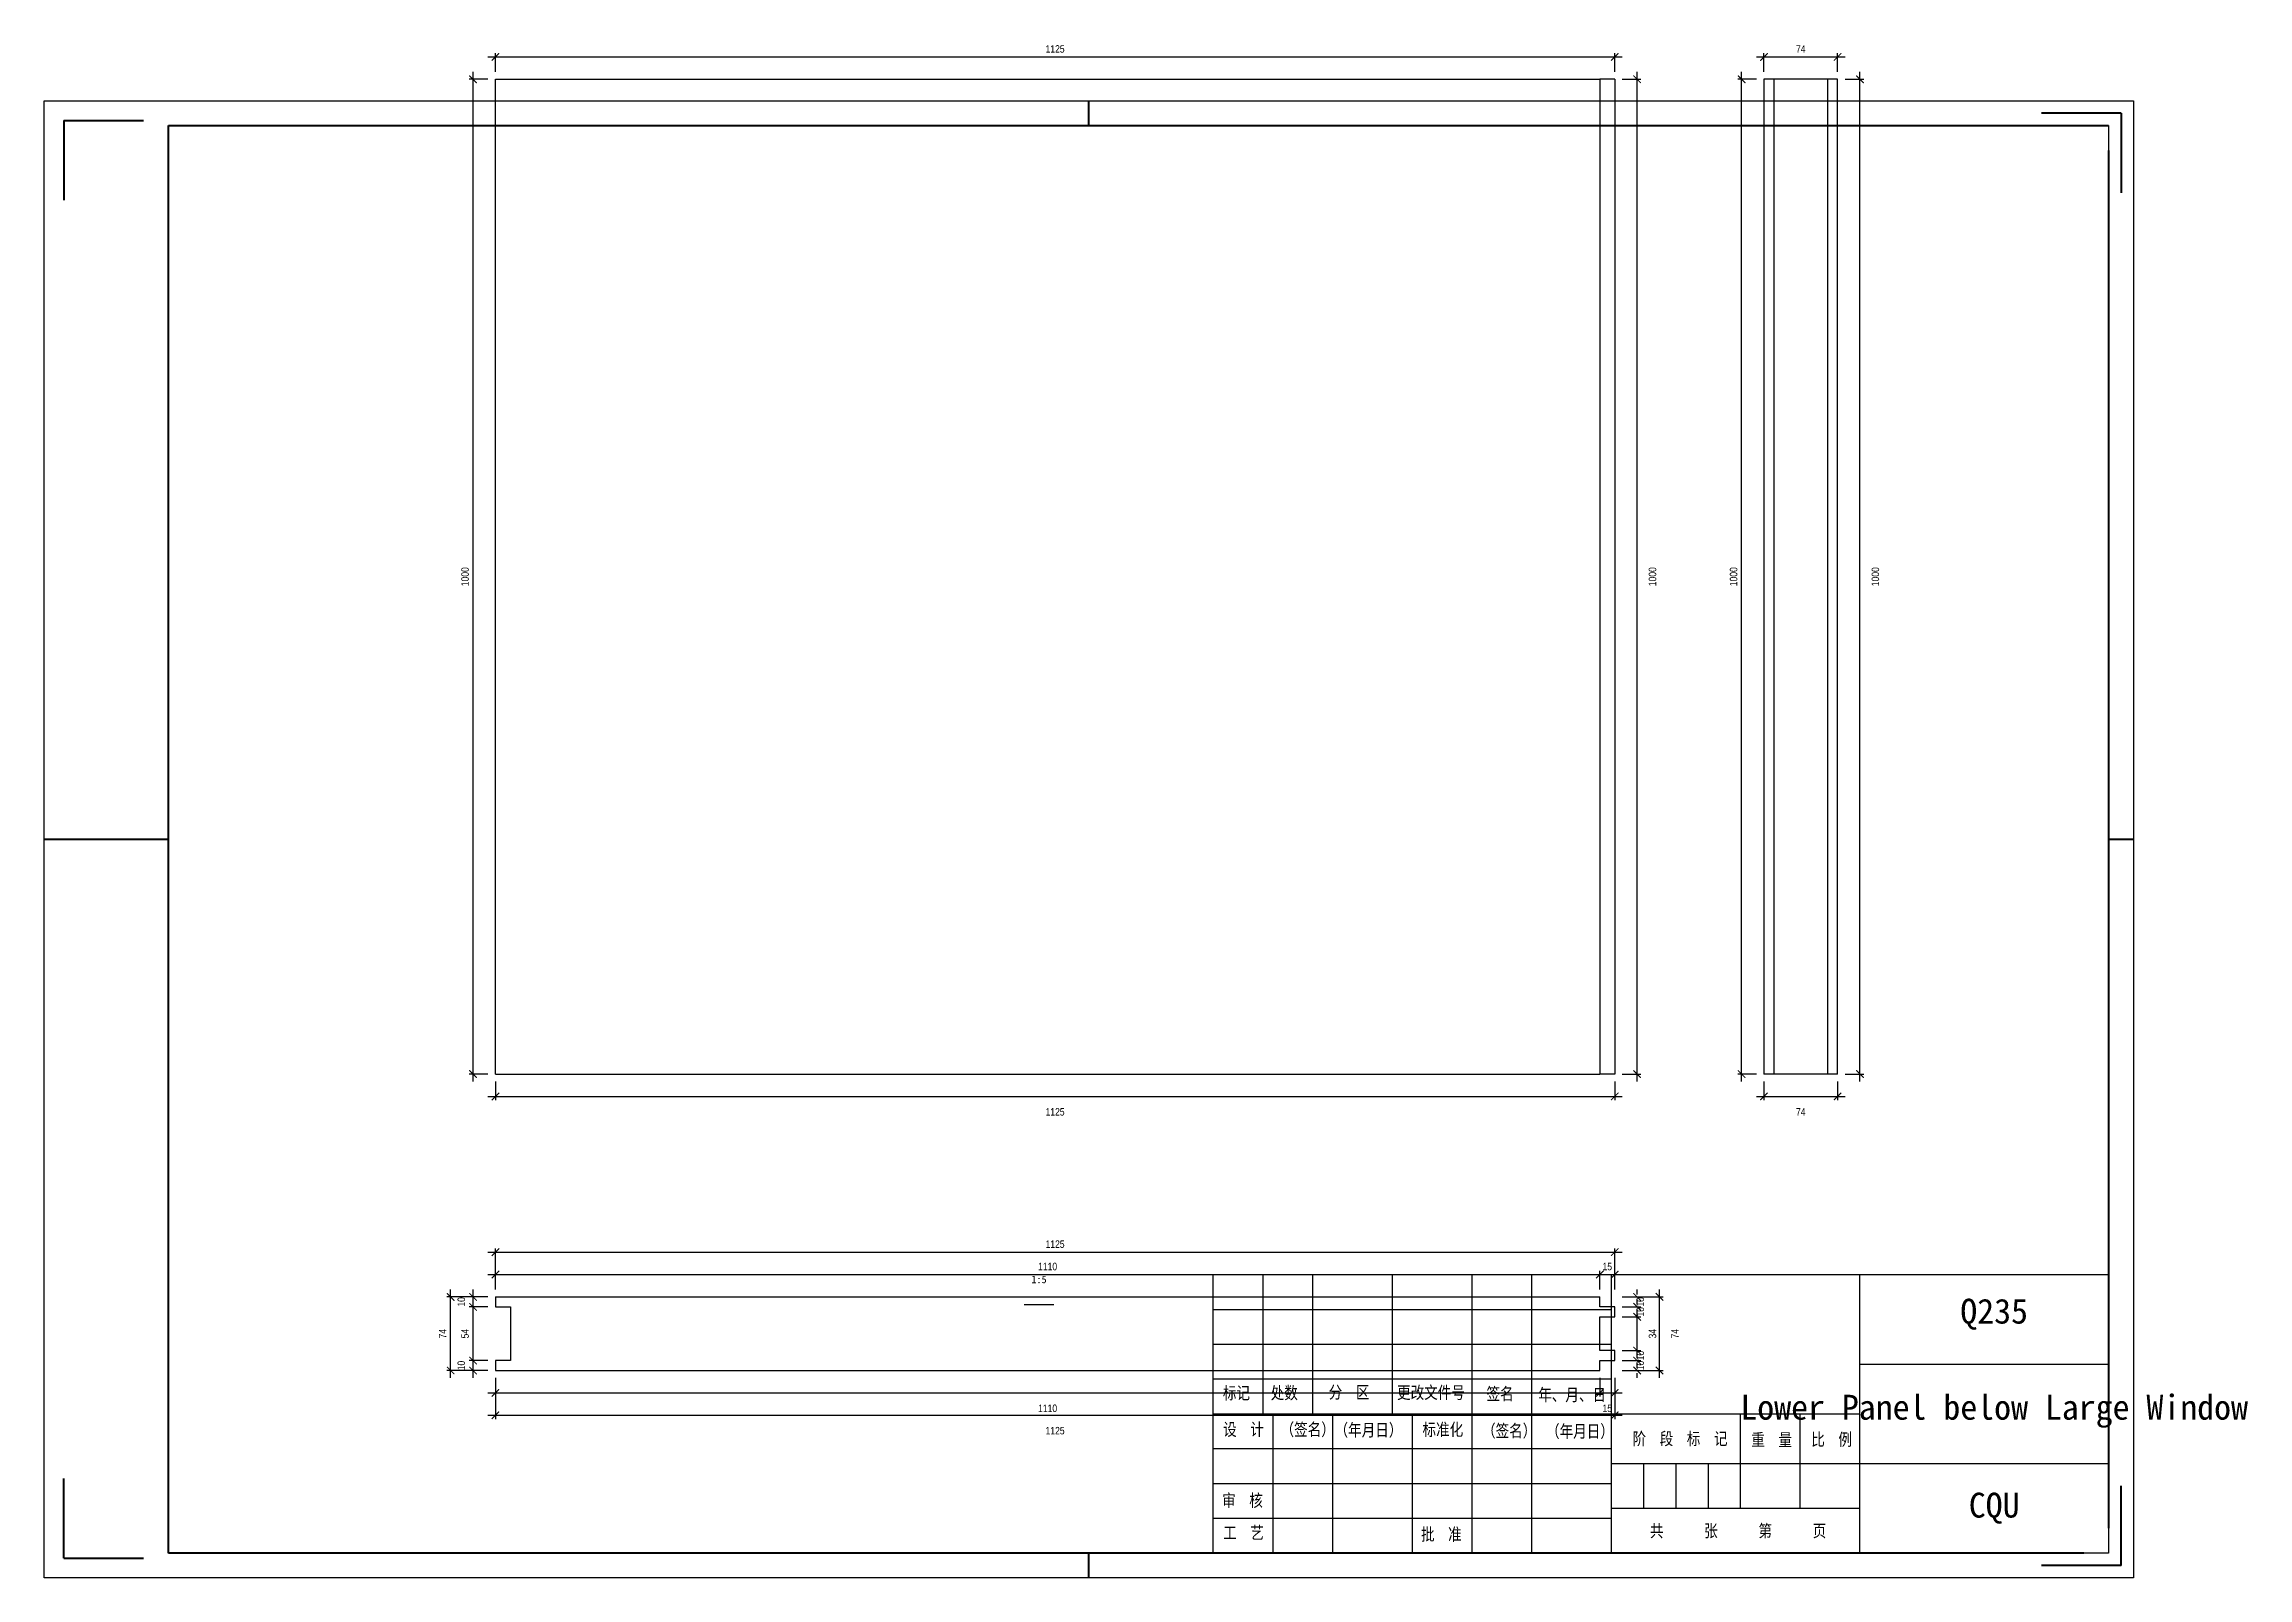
# Model space of a CAD drawing. Header units: millimetres. Extents: x 0 to 1925, y 0 to 4345.
# Drawn here: x 980 to 1423, y 4037 to 4345.4 of the extents above; entities that cross this region are included whole.
import ezdxf

# ---------------------------------------------------------------- set-up
doc = ezdxf.new("R2010")
doc.units = ezdxf.units.MM
doc.layers.add('总内框线', color=7, linetype='Continuous', lineweight=50)
doc.layers.add('总外框线', color=7, linetype='Continuous', lineweight=30)
doc.styles.add('OpenSansCondensed-Light', font='OpenSansCondensed-Light.ttf')
doc.styles.add('陈杰（2）', font='gbenor.shx', dxfattribs={"width": 0.8, "bigfont": 'gbcbig.shx'})
doc.dimstyles.new('EZDXF', dxfattribs={"dimtxt": 0.25, "dimasz": 0.175, "dimexe": 0.375, "dimexo": 0.125, "dimgap": 0.1, "dimtad": 1, "dimlfac": 100, "dimzin": 12, "dimdsep": 46, "dimtxsty": 'OpenSansCondensed-Light', "dimblk": 'ARCHTICK', "dimcen": 2.5, "dimazin": 3, "dimtfac": 0.5, "dimtmove": 2, "dimatfit": 3, "dimarcsym": 0})

msp = doc.modelspace()

# ---------------------------------------------------------------- texts
at = {"attachment_point": 5}
for s, insert, char_height in [('1:5', (1180, 4097), 1.5), ('Q235', (1372, 4090), 5), ('Lower Panel below Large Window', (1372, 4070.5), 5), ('CQU', (1372, 4051), 5)]:
    msp.add_mtext(s, dxfattribs=dict(at, insert=insert, char_height=char_height))
at = {"char_height": 2.5, "width": 93.0192856, "attachment_point": 1, "style": '陈杰（2）'}
for s, insert in [('{\\fSimSun|b0|i0|c134|p2;标记}', (1216.95482, 4075.44053)), ('{\\fSimSun|b0|i0|c134|p2;处数}', (1226.57596, 4075.45543)), ('{\\fSimSun|b0|i0|c134|p2;分\u3000区}', (1238.23692, 4075.57959)), ('{\\fSimSun|b0|i0|c134|p2;更改文件号}', (1251.97169, 4075.52496)), ('{\\fSimSun|b0|i0|c134|p2;签名}', (1269.95608, 4075.2667)), ('{\\fSimSun|b0|i0|c134|p2;年、月、日}', (1280.35064, 4075.07301)), ('{\\fSimSun|b0|i0|c134|p2;设\u3000计}', (1217.01432, 4068.10007)), ('{\\fSimSun|b0|i0|c134|p2;（签名）}', (1228.55629, 4068.10007)), ('{\\fSimSun|b0|i0|c134|p2;\u3000（年月日）}', (1236.68156, 4067.98584)), ('{\\fSimSun|b0|i0|c134|p2;标准化}', (1257.08823, 4068.08517)), ('{\\fSimSun|b0|i0|c134|p2;（签名）}', (1269.05516, 4067.83685)), ('{\\fSimSun|b0|i0|c134|p2;（年月日）}', (1281.923, 4067.73752)), ('{\\fSimSun|b0|i0|c134|p2;阶\u3000段\u3000标\u3000记}', (1299.30395, 4066.25254)), ('{\\fSimSun|b0|i0|c134|p2;重\u3000量}', (1323.18681, 4066.02408)), ('{\\fSimSun|b0|i0|c134|p2;比\u3000例}', (1335.23873, 4066.09361)), ('{\\fSimSun|b0|i0|c134|p2;审\u3000核}', (1216.81034, 4053.83138)), ('{\\fSimSun|b0|i0|c134|p2;工\u3000艺}', (1217.01432, 4047.34515)), ('{\\fSimSun|b0|i0|c134|p2;批\u3000准}', (1256.78226, 4047.0273)), ('{\\fSimSun|b0|i0|c134|p2;共\u3000\u3000\u3000张\u3000\u3000\u3000第\u3000\u3000\u3000页}', (1302.79713, 4047.72757))]:
    msp.add_mtext(s, dxfattribs=dict(at, insert=insert))

# ---------------------------------------------------------------- blocks, each defined once
blk = doc.blocks.new('_ARCHTICK')
at = {"color": 0, "linetype": 'ByBlock', "const_width": 0.15}
blk.add_lwpolyline([(-0.5, -0.5), (0.5, 0.5)], dxfattribs=at)

# ---------------------------------------------------------------- dimensions: what is measured, and where the dimension line sits
for base, p1, p2, location, override in [((1070.72901, 4342.8), (1070.72901, 4338.3), (1295.72901, 4338.3), (1183.22901, 4344.4), {"dimtxt": 1.5, "dimasz": 1.5, "dimexe": 0.75, "dimexo": 1.5, "dimtad": 1, "dimlfac": 5, "dimblk": 'ARCHTICK', "dimsah": 0, "dimtsz": 0, "dimdle": 1.5, "dimtmove": 2}), ((1325.72901, 4342.8), (1325.72901, 4338.3), (1340.52901, 4338.3), (1333.12901, 4344.4), {"dimtxt": 1.5, "dimasz": 1.5, "dimexe": 0.75, "dimexo": 1.5, "dimtad": 1, "dimlfac": 5, "dimblk": 'ARCHTICK', "dimsah": 0, "dimtsz": 0, "dimdle": 1.5, "dimtmove": 2}), ((1070.72901, 4133.8), (1070.72901, 4138.3), (1295.72901, 4138.3), (1183.22901, 4130.7), {"dimtxt": 1.5, "dimasz": 1.5, "dimexe": 0.75, "dimexo": 1.5, "dimtad": 4, "dimlfac": 5, "dimblk": 'ARCHTICK', "dimsah": 0, "dimtsz": 0, "dimdle": 1.5, "dimtmove": 2}), ((1325.72901, 4133.8), (1325.72901, 4138.3), (1340.52901, 4138.3), (1333.12901, 4130.7), {"dimtxt": 1.5, "dimasz": 1.5, "dimexe": 0.75, "dimexo": 1.5, "dimtad": 4, "dimlfac": 5, "dimblk": 'ARCHTICK', "dimsah": 0, "dimtsz": 0, "dimdle": 1.5, "dimtmove": 2}), ((1070.72901, 4102.5), (1070.72901, 4093.5), (1295.72901, 4093.5), (1183.22901, 4104.1), {"dimtxt": 1.5, "dimasz": 1.5, "dimexe": 0.75, "dimexo": 1.5, "dimtad": 1, "dimlfac": 5, "dimblk": 'ARCHTICK', "dimsah": 0, "dimtsz": 0, "dimdle": 1.5, "dimtmove": 2}), ((1070.72901, 4098), (1070.72901, 4093.5), (1292.72901, 4093.5), (1181.72901, 4099.6), {"dimtxt": 1.5, "dimasz": 1.5, "dimexe": 0.75, "dimexo": 1.5, "dimtad": 1, "dimlfac": 5, "dimblk": 'ARCHTICK', "dimsah": 0, "dimtsz": 0, "dimdle": 1.5, "dimtmove": 2}), ((1292.72901, 4098), (1292.72901, 4093.5), (1295.72901, 4093.5), (1294.22901, 4099.6), {"dimtxt": 1.5, "dimasz": 1.5, "dimexe": 0.75, "dimexo": 1.5, "dimtad": 1, "dimlfac": 5, "dimblk": 'ARCHTICK', "dimsah": 0, "dimtsz": 0, "dimdle": 1.5, "dimtmove": 2}), ((1070.72901, 4074.2), (1070.72901, 4078.7), (1292.72901, 4078.7), (1181.72901, 4071.1), {"dimtxt": 1.5, "dimasz": 1.5, "dimexe": 0.75, "dimexo": 1.5, "dimtad": 4, "dimlfac": 5, "dimblk": 'ARCHTICK', "dimsah": 0, "dimtsz": 0, "dimdle": 1.5, "dimtmove": 2}), ((1070.72901, 4069.7), (1070.72901, 4078.7), (1295.72901, 4078.7), (1183.22901, 4066.6), {"dimtxt": 1.5, "dimasz": 1.5, "dimexe": 0.75, "dimexo": 1.5, "dimtad": 4, "dimlfac": 5, "dimblk": 'ARCHTICK', "dimsah": 0, "dimtsz": 0, "dimdle": 1.5, "dimtmove": 2}), ((1292.72901, 4074.2), (1292.72901, 4078.7), (1295.72901, 4078.7), (1294.22901, 4071.1), {"dimtxt": 1.5, "dimasz": 1.5, "dimexe": 0.75, "dimexo": 1.5, "dimtad": 4, "dimlfac": 5, "dimblk": 'ARCHTICK', "dimsah": 0, "dimtsz": 0, "dimdle": 1.5, "dimtmove": 2})]:
    msp.add_linear_dim(base=base, p1=p1, p2=p2, location=location, dimstyle='EZDXF', override=override).render()
for base, p1, p2, location, override in [((1066.22901, 4138.3), (1070.72901, 4138.3), (1070.72901, 4338.3), (1064.62901, 4238.3), {"dimtxt": 1.5, "dimasz": 1.5, "dimexe": 0.75, "dimexo": 1.5, "dimtad": 1, "dimlfac": 5, "dimblk": 'ARCHTICK', "dimsah": 0, "dimtsz": 0, "dimdle": 1.5, "dimtmove": 2}), ((1300.22901, 4138.3), (1295.72901, 4138.3), (1295.72901, 4338.3), (1303.32901, 4238.3), {"dimtxt": 1.5, "dimasz": 1.5, "dimexe": 0.75, "dimexo": 1.5, "dimtad": 4, "dimlfac": 5, "dimblk": 'ARCHTICK', "dimsah": 0, "dimtsz": 0, "dimdle": 1.5, "dimtmove": 2}), ((1321.22901, 4138.3), (1325.72901, 4138.3), (1325.72901, 4338.3), (1319.62901, 4238.3), {"dimtxt": 1.5, "dimasz": 1.5, "dimexe": 0.75, "dimexo": 1.5, "dimtad": 1, "dimlfac": 5, "dimblk": 'ARCHTICK', "dimsah": 0, "dimtsz": 0, "dimdle": 1.5, "dimtmove": 2}), ((1345.02901, 4138.3), (1340.52901, 4138.3), (1340.52901, 4338.3), (1348.12901, 4238.3), {"dimtxt": 1.5, "dimasz": 1.5, "dimexe": 0.75, "dimexo": 1.5, "dimtad": 4, "dimlfac": 5, "dimblk": 'ARCHTICK', "dimsah": 0, "dimtsz": 0, "dimdle": 1.5, "dimtmove": 2}), ((1061.72901, 4078.7), (1070.72901, 4078.7), (1070.72901, 4093.5), (1060.12901, 4086.1), {"dimtxt": 1.5, "dimasz": 1.5, "dimexe": 0.75, "dimexo": 1.5, "dimtad": 1, "dimlfac": 5, "dimblk": 'ARCHTICK', "dimsah": 0, "dimtsz": 0, "dimdle": 1.5, "dimtmove": 2}), ((1066.22901, 4091.5), (1070.72901, 4091.5), (1070.72901, 4093.5), (1063.87901, 4092.5), {"dimtxt": 1.5, "dimasz": 1.5, "dimexe": 0.75, "dimexo": 1.5, "dimtad": 1, "dimlfac": 5, "dimblk": 'ARCHTICK', "dimsah": 0, "dimtsz": 0, "dimdle": 1.5, "dimtmove": 2}), ((1300.22901, 4091.5), (1295.72901, 4091.5), (1295.72901, 4093.5), (1300.87901, 4092.5), {"dimtxt": 1.5, "dimasz": 1.5, "dimexe": 0.75, "dimexo": 1.5, "dimtad": 4, "dimlfac": 5, "dimblk": 'ARCHTICK', "dimsah": 0, "dimtsz": 0, "dimdle": 1.5, "dimtmove": 2}), ((1304.72901, 4078.7), (1295.72901, 4078.7), (1295.72901, 4093.5), (1307.82901, 4086.1), {"dimtxt": 1.5, "dimasz": 1.5, "dimexe": 0.75, "dimexo": 1.5, "dimtad": 4, "dimlfac": 5, "dimblk": 'ARCHTICK', "dimsah": 0, "dimtsz": 0, "dimdle": 1.5, "dimtmove": 2}), ((1066.22901, 4080.7), (1070.72901, 4080.7), (1070.72901, 4091.5), (1064.62901, 4086.1), {"dimtxt": 1.5, "dimasz": 1.5, "dimexe": 0.75, "dimexo": 1.5, "dimtad": 1, "dimlfac": 5, "dimblk": 'ARCHTICK', "dimsah": 0, "dimtsz": 0, "dimdle": 1.5, "dimtmove": 2}), ((1300.22901, 4089.5), (1295.72901, 4089.5), (1295.72901, 4091.5), (1300.87901, 4090.5), {"dimtxt": 1.5, "dimasz": 1.5, "dimexe": 0.75, "dimexo": 1.5, "dimtad": 4, "dimlfac": 5, "dimblk": 'ARCHTICK', "dimsah": 0, "dimtsz": 0, "dimdle": 1.5, "dimtmove": 2}), ((1300.22901, 4082.7), (1295.72901, 4082.7), (1295.72901, 4089.5), (1303.32901, 4086.1), {"dimtxt": 1.5, "dimasz": 1.5, "dimexe": 0.75, "dimexo": 1.5, "dimtad": 4, "dimlfac": 5, "dimblk": 'ARCHTICK', "dimsah": 0, "dimtsz": 0, "dimdle": 1.5, "dimtmove": 2}), ((1066.22901, 4078.7), (1070.72901, 4078.7), (1070.72901, 4080.7), (1063.87901, 4079.7), {"dimtxt": 1.5, "dimasz": 1.5, "dimexe": 0.75, "dimexo": 1.5, "dimtad": 1, "dimlfac": 5, "dimblk": 'ARCHTICK', "dimsah": 0, "dimtsz": 0, "dimdle": 1.5, "dimtmove": 2}), ((1300.22901, 4080.7), (1295.72901, 4080.7), (1295.72901, 4082.7), (1300.87901, 4081.7), {"dimtxt": 1.5, "dimasz": 1.5, "dimexe": 0.75, "dimexo": 1.5, "dimtad": 4, "dimlfac": 5, "dimblk": 'ARCHTICK', "dimsah": 0, "dimtsz": 0, "dimdle": 1.5, "dimtmove": 2}), ((1300.22901, 4078.7), (1295.72901, 4078.7), (1295.72901, 4080.7), (1300.87901, 4079.7), {"dimtxt": 1.5, "dimasz": 1.5, "dimexe": 0.75, "dimexo": 1.5, "dimtad": 4, "dimlfac": 5, "dimblk": 'ARCHTICK', "dimsah": 0, "dimtsz": 0, "dimdle": 1.5, "dimtmove": 2})]:
    msp.add_linear_dim(base=base, p1=p1, p2=p2, angle=90, location=location, dimstyle='EZDXF', override=override).render()

# ---------------------------------------------------------------- linework, layer by layer
for p, q in [((1070.72901, 4138.3), (1070.72901, 4338.3)), ((1070.72901, 4338.3), (1292.72901, 4338.3)), ((1292.72901, 4338.3), (1292.72901, 4138.3)), ((1295.72901, 4338.3), (1292.72901, 4338.3)), ((1295.72901, 4338.3), (1295.72901, 4138.3)), ((1327.72901, 4338.3), (1325.72901, 4338.3)), ((1325.72901, 4338.3), (1325.72901, 4138.3)), ((1327.72901, 4338.3), (1327.72901, 4138.3)), ((1338.52901, 4338.3), (1327.72901, 4338.3)), ((1340.52901, 4338.3), (1338.52901, 4338.3)), ((1338.52901, 4338.3), (1338.52901, 4138.3)), ((1340.52901, 4138.3), (1340.52901, 4338.3)), ((1395, 4329), (1395, 4144)), ((1070.72901, 4138.3), (1292.72901, 4138.3)), ((1295.72901, 4138.3), (1292.72901, 4138.3)), ((1327.72901, 4138.3), (1325.72901, 4138.3)), ((1338.52901, 4138.3), (1327.72901, 4138.3)), ((1340.52901, 4138.3), (1338.52901, 4138.3)), ((1215, 4098), (1395, 4098)), ((1215, 4042), (1215, 4098)), ((1225, 4098), (1225, 4070)), ((1235, 4098), (1235, 4070)), ((1251, 4098), (1251, 4070)), ((1267, 4098), (1267, 4070)), ((1279, 4098), (1279, 4042)), ((1295, 4098), (1295, 4042)), ((1345, 4042), (1345, 4098)), ((1395, 4098), (1395, 4042)), ((1070.72901, 4093.5), (1292.72901, 4093.5)), ((1070.72901, 4093.5), (1070.72901, 4091.5)), ((1292.72901, 4091.5), (1292.72901, 4093.5)), ((1070.72901, 4091.5), (1073.72901, 4091.5)), ((1073.72901, 4091.5), (1073.72901, 4080.7)), ((1177, 4092), (1183, 4092)), ((1215, 4091), (1295, 4091)), ((1295.72901, 4091.5), (1292.72901, 4091.5)), ((1292.72901, 4089.5), (1295.72901, 4089.5)), ((1292.72901, 4082.7), (1292.72901, 4089.5)), ((1295.72901, 4089.5), (1295.72901, 4091.5)), ((1073.72901, 4080.7), (1070.72901, 4080.7)), ((1070.72901, 4080.7), (1070.72901, 4078.7)), ((1215, 4084), (1295, 4084)), ((1295.72901, 4082.7), (1292.72901, 4082.7)), ((1292.72901, 4080.7), (1295.72901, 4080.7)), ((1292.72901, 4078.7), (1292.72901, 4080.7)), ((1295.72901, 4080.7), (1295.72901, 4082.7)), ((1070.72901, 4078.7), (1292.72901, 4078.7)), ((1215, 4077), (1295, 4077)), ((1345, 4080), (1395, 4080)), ((1215, 4070), (1345, 4070)), ((1227, 4070), (1227, 4042)), ((1239, 4070), (1239, 4042)), ((1255, 4070), (1255, 4042)), ((1267, 4070), (1267, 4042)), ((1321, 4051), (1321, 4070)), ((1333, 4051), (1333, 4070)), ((1215, 4063), (1295, 4063)), ((1295, 4060), (1345, 4060)), ((1301.5, 4060), (1301.5, 4051)), ((1308, 4060), (1308, 4051)), ((1314.5, 4060), (1314.5, 4051)), ((1345, 4060), (1395, 4060)), ((1215, 4056), (1295, 4056)), ((1295, 4051), (1345, 4051)), ((1215, 4049), (1295, 4049)), ((1395, 4042), (1215, 4042))]:
    msp.add_line(p, q)
at = {"layer": '总内框线'}
for p, q in [((1190, 4329), (1190, 4334)), ((984, 4330), (984, 4314)), ((984, 4330), (1000, 4330)), ((1005, 4042), (1005, 4329)), ((1005, 4329), (1395, 4329)), ((1397.5, 4331.5), (1381.5, 4331.5)), ((1397.5, 4331.5), (1397.5, 4315.5)), ((1395, 4324), (1395, 4047)), ((980, 4185.5), (1005, 4185.5)), ((1395, 4185.5), (1400, 4185.5)), ((984, 4041), (984, 4057)), ((1397.5, 4039.5), (1397.5, 4055.5)), ((984, 4041), (1000, 4041)), ((1390, 4042), (1005, 4042)), ((1190, 4037), (1190, 4042)), ((1397.5, 4039.5), (1381.5, 4039.5))]:
    msp.add_line(p, q, dxfattribs=at)
at = {"layer": '总外框线'}
for p, q in [((980, 4037), (980, 4334)), ((980, 4334), (1400, 4334)), ((1400, 4334), (1400, 4037)), ((1400, 4037), (980, 4037))]:
    msp.add_line(p, q, dxfattribs=at)

msp.set_redraw_order([(e.dxf.handle, doc.entitydb.next_handle()) for e in msp.query("TEXT MTEXT ATTDEF DIMENSION ARC_DIMENSION")])  # texts and dimensions are drawn at this point

doc.saveas('drawing.dxf')
